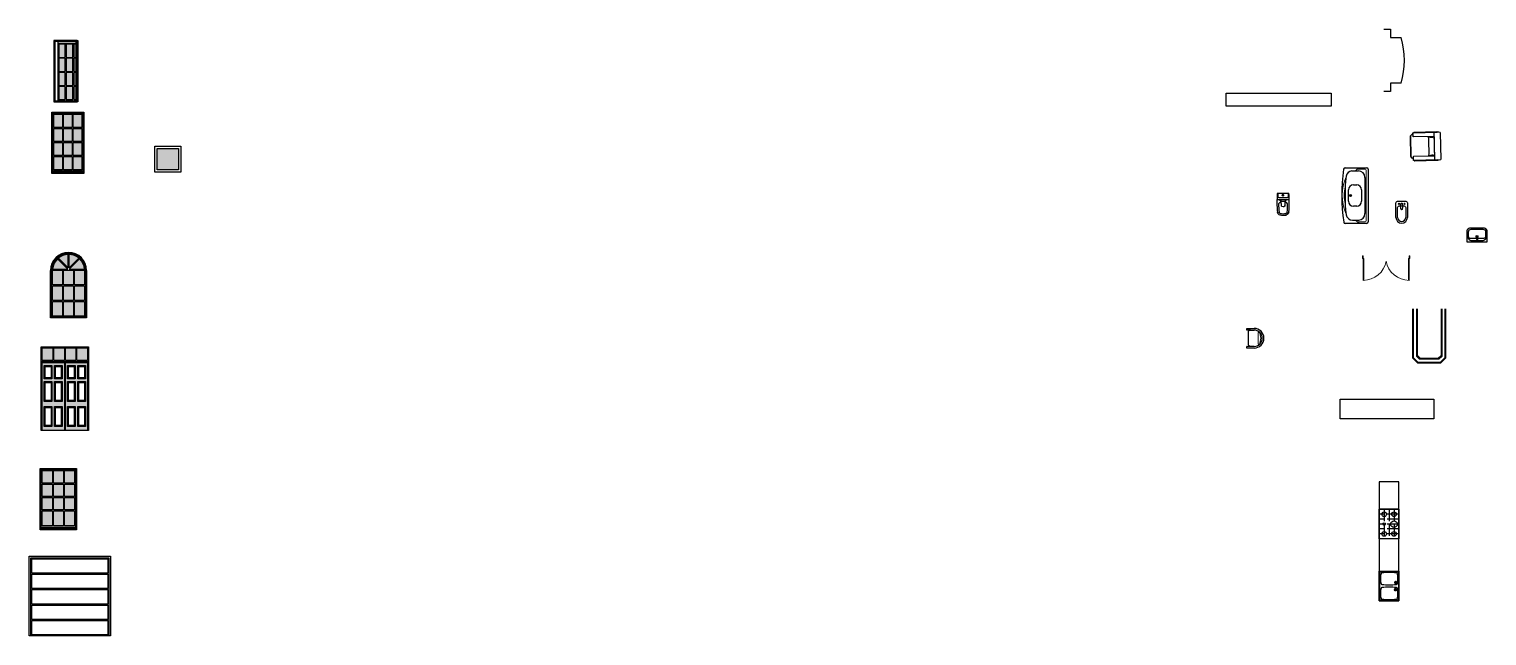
# Model space of a CAD drawing. Header units: centimetres. Extents: x -11062 to 12236, y -3130 to 12397.
# Drawn here: x 65 to 4512, y -3130 to -1280 of the extents above; entities that cross this region are included whole.
import ezdxf

# ---------------------------------------------------------------- set-up
doc = ezdxf.new("R2010")
doc.units = ezdxf.units.CM
doc.linetypes.add('ACAD_ISO02W100', pattern=[15, 12, -3])
for name, color, linetype in [('fasada kuce', 25, 'Continuous'), ('namjestaj', 31, 'Continuous'), ('prozori', 140, 'Continuous'), ('sanitarije', 7, 'Continuous'), ('vrata', 130, 'Continuous')]:
    doc.layers.add(name, color=color, linetype=linetype)

# ---------------------------------------------------------------- blocks, each defined once
blk = doc.blocks.new('prozor kuce')
at = {"layer": 'prozori', "ltscale": 200}
h = blk.add_hatch(color=256, dxfattribs=at)
h.dxf.hatch_style = 1
h.set_gradient(color1=(255, 255, 255), color2=(39, 118, 187), rotation=45, name='INVHEMISPHERICAL')
h.paths.add_polyline_path([(68, 51), (61, 51), (61, 11), (68, 11)])
h.paths.add_polyline_path([(58, 51), (38, 51), (38, 11), (58, 11)])
h.paths.add_polyline_path([(35, 51), (15, 51), (15, 11), (35, 11)])
h.paths.add_polyline_path([(15, 54), (35, 54), (35, 94), (15, 94)])
h.paths.add_polyline_path([(38, 54), (58, 54), (58, 94), (38, 94)])
h.paths.add_polyline_path([(61, 54), (68, 54), (68, 94), (61, 94)])
h.paths.add_polyline_path([(61, 97), (68, 97), (68, 137), (61, 137)])
h.paths.add_polyline_path([(38, 97), (58, 97), (58, 137), (38, 137)])
h.paths.add_polyline_path([(35, 137), (15, 137), (15, 97), (35, 97)])
h.paths.add_polyline_path([(61, 140), (68, 140), (68, 180), (61, 180)])
h.paths.add_polyline_path([(38, 140), (58, 140), (58, 180), (38, 180)])
h.paths.add_polyline_path([(15, 140), (35, 140), (35, 180), (15, 180)])
for p, q in [((73, 187), (71, 187)), ((73, 0), (73, 187)), ((71, 0), (73, 0))]:
    blk.add_line(p, q, dxfattribs=at)
for points in [[(0, 187), (71, 187), (71, 0), (0, 0)], [(3, 184), (68, 184), (68, 3), (3, 3)], [(15, 180), (35, 180), (35, 140), (15, 140)], [(38, 180), (58, 180), (58, 140), (38, 140)], [(15, 137), (35, 137), (35, 97), (15, 97)], [(38, 137), (58, 137), (58, 97), (38, 97)], [(15, 94), (35, 94), (35, 54), (15, 54)], [(38, 94), (58, 94), (58, 54), (38, 54)], [(15, 51), (35, 51), (35, 11), (15, 11)], [(38, 51), (58, 51), (58, 11), (38, 11)]]:
    blk.add_lwpolyline(points, close=True, dxfattribs=at)
for points in [[(12, 3), (12, 184)], [(68, 140), (61, 140), (61, 180), (68, 180)], [(68, 97), (61, 97), (61, 137), (68, 137)], [(68, 54), (61, 54), (61, 94), (68, 94)], [(68, 11), (61, 11), (61, 51), (68, 51)], [(12, 8), (68, 8)]]:
    blk.add_lwpolyline(points, dxfattribs=at)
blk = doc.blocks.new('prozor kuce 2')
at = {"layer": 'prozori', "ltscale": 200, "true_color": 0x939598}
h = blk.add_hatch(color=252, dxfattribs=at)
h.dxf.hatch_style = 1
h.paths.add_polyline_path([(32.75, 51), (6.25, 51), (6.25, 11), (32.75, 11)], flags=16)
h.paths.add_polyline_path([(32.75, 94), (6.25, 94), (6.25, 54), (32.75, 54)], flags=16)
h.paths.add_polyline_path([(6.25, 97), (32.75, 97), (32.75, 137), (6.25, 137)], flags=16)
h.paths.add_polyline_path([(32.75, 180), (6.25, 180), (6.25, 140), (32.75, 140)], flags=16)
h.paths.add_polyline_path([(3, 184), (3, 8), (95, 8), (95, 184)])
h.paths.add_polyline_path([(35.75, 140), (62.25, 140), (62.25, 180), (35.75, 180)], flags=16)
h.paths.add_polyline_path([(65.25, 180), (91.75, 180), (91.75, 140), (65.25, 140)], flags=16)
h.paths.add_polyline_path([(62.25, 137), (62.25, 97), (35.75, 97), (35.75, 137)], flags=16)
h.paths.add_polyline_path([(65.25, 137), (91.75, 137), (91.75, 97), (65.25, 97)], flags=16)
h.paths.add_polyline_path([(32.75, 140), (6.25, 140), (6.25, 180), (32.75, 180)], flags=16)
h.paths.add_polyline_path([(32.75, 137), (32.75, 97), (6.25, 97), (6.25, 137)], flags=0)
h.paths.add_polyline_path([(62.25, 94), (62.25, 54), (35.75, 54), (35.75, 94)], flags=16)
h.paths.add_polyline_path([(65.25, 94), (91.75, 94), (91.75, 54), (65.25, 54)], flags=16)
h.paths.add_polyline_path([(32.75, 94), (32.75, 54), (6.25, 54), (6.25, 94)], flags=0)
h.paths.add_polyline_path([(62.25, 51), (62.25, 11), (35.75, 11), (35.75, 51)], flags=16)
h.paths.add_polyline_path([(65.25, 51), (91.75, 51), (91.75, 11), (65.25, 11)], flags=16)
h.paths.add_polyline_path([(32.75, 51), (32.75, 11), (6.25, 11), (6.25, 51)], flags=16)
at = {"layer": 'prozori', "ltscale": 200}
h = blk.add_hatch(color=256, dxfattribs=at)
h.dxf.hatch_style = 1
h.set_gradient(color1=(255, 255, 255), color2=(39, 118, 187), rotation=45, name='INVHEMISPHERICAL')
h.paths.add_polyline_path([(6.25, 11), (32.75, 11), (32.75, 51), (6.25, 51)])
h.paths.add_polyline_path([(35.75, 11), (62.25, 11), (62.25, 51), (35.75, 51)])
h.paths.add_polyline_path([(65.25, 11), (91.75, 11), (91.75, 51), (65.25, 51)])
h.paths.add_polyline_path([(65.25, 54), (91.75, 54), (91.75, 94), (65.25, 94)])
h.paths.add_polyline_path([(35.75, 54), (62.25, 54), (62.25, 94), (35.75, 94)])
h.paths.add_polyline_path([(6.25, 54), (32.75, 54), (32.75, 94), (6.25, 94)])
h.paths.add_polyline_path([(6.25, 97), (32.75, 97), (32.75, 137), (6.25, 137)])
h.paths.add_polyline_path([(62.25, 137), (35.75, 137), (35.75, 97), (62.25, 97)])
h.paths.add_polyline_path([(91.75, 137), (65.25, 137), (65.25, 97), (91.75, 97)])
h.paths.add_polyline_path([(91.75, 180), (65.25, 180), (65.25, 140), (91.75, 140)])
h.paths.add_polyline_path([(35.75, 140), (62.25, 140), (62.25, 180), (35.75, 180)])
h.paths.add_polyline_path([(32.75, 180), (6.25, 180), (6.25, 140), (32.75, 140)])
for points in [[(0, 187), (98, 187), (98, 0), (0, 0)], [(3, 184), (95, 184), (95, 3), (3, 3)], [(6.25, 180), (32.75, 180), (32.75, 140), (6.25, 140)], [(35.75, 180), (62.25, 180), (62.25, 140), (35.75, 140)], [(65.25, 180), (91.75, 180), (91.75, 140), (65.25, 140)], [(6.25, 137), (32.75, 137), (32.75, 97), (6.25, 97)], [(35.75, 137), (62.25, 137), (62.25, 97), (35.75, 97)], [(65.25, 137), (91.75, 137), (91.75, 97), (65.25, 97)], [(6.25, 94), (32.75, 94), (32.75, 54), (6.25, 54)], [(35.75, 94), (62.25, 94), (62.25, 54), (35.75, 54)], [(65.25, 94), (91.75, 94), (91.75, 54), (65.25, 54)], [(6.25, 51), (32.75, 51), (32.75, 11), (6.25, 11)], [(35.75, 51), (62.25, 51), (62.25, 11), (35.75, 11)], [(65.25, 51), (91.75, 51), (91.75, 11), (65.25, 11)]]:
    blk.add_lwpolyline(points, close=True, dxfattribs=at)
blk.add_lwpolyline([(3, 8), (95, 8)], dxfattribs=at)
blk = doc.blocks.new('prozor kuce 3')
at = {"layer": 'prozori', "ltscale": 200}
h = blk.add_hatch(color=256, dxfattribs=at)
h.dxf.hatch_style = 1
h.set_gradient(color1=(255, 255, 255), color2=(39, 118, 187), rotation=45, tint=1, name='INVHEMISPHERICAL')
h.paths.add_polyline_path([(18.2, -194.5), (48.8, -194.5), (48.8, -149.5), (18.2, -149.5)])
h.paths.add_polyline_path([(15.2, -194.5), (15.2, -149.5), (-15.2, -149.5), (-15.2, -194.5)])
h.paths.add_polyline_path([(-18.2, -149.5), (-48.8, -149.5), (-48.8, -194.5), (-18.2, -194.5)])
h.paths.add_polyline_path([(-18.2, -101.5), (-48.8, -101.5), (-48.8, -146.5), (-18.2, -146.5)])
h.paths.add_polyline_path([(15.2, -101.5), (-15.2, -101.5), (-15.2, -146.5), (15.2, -146.5)])
h.paths.add_polyline_path([(48.8, -101.5), (18.2, -101.5), (18.2, -146.5), (48.8, -146.5)])
h.paths.add_polyline_path([(48.8, -53.5), (18.2, -53.5), (18.2, -98.5), (48.8, -98.5)])
h.paths.add_polyline_path([(-15.2, -98.5), (15.2, -98.5), (15.2, -53.5), (-15.2, -53.5)])
h.paths.add_polyline_path([(-48.8, -98.5), (-18.2, -98.5), (-18.2, -53.5), (-48.8, -53.5)])
h.paths.add_polyline_path([(-2.1, -50.5), (-33.4, -19.2, 0.184146), (-48.8, -50.5)])
h.paths.add_polyline_path([(-1.5, -46.9), (-1.5, -6, 0.166103), (-31.2, -17.2)])
h.paths.add_polyline_path([(31.2, -17.2, 0.166264), (1.5, -6), (1.5, -46.9)])
h.paths.add_polyline_path([(48.8, -50.5, 0.183983), (33.4, -19.2), (2.1, -50.5)])
for p, q in [((-2.1, -50.5), (-33.4, -19.2)), ((-1.5, -46.9), (-31.2, -17.2)), ((-1.5, -46.9), (-1.5, -6)), ((1.5, -46.9), (1.5, -6)), ((1.5, -46.9), (31.2, -17.2)), ((2.1, -50.5), (33.4, -19.2)), ((-48.8, -50.5), (-2.1, -50.5)), ((2.1, -50.5), (48.8, -50.5))]:
    blk.add_line(p, q, dxfattribs=at)
for points in [[(55, -55), (55, -199), (-55, -199), (-55, -55)], [(52, -55), (52, -196), (-52, -196), (-52, -55)]]:
    blk.add_lwpolyline(points, dxfattribs=at)
for points in [[(-48.8, -53.5), (-18.2, -53.5), (-18.2, -98.5), (-48.8, -98.5)], [(-15.2, -53.5), (15.2, -53.5), (15.2, -98.5), (-15.2, -98.5)], [(18.2, -53.5), (48.8, -53.5), (48.8, -98.5), (18.2, -98.5)], [(-48.8, -101.5), (-18.2, -101.5), (-18.2, -146.5), (-48.8, -146.5)], [(-15.2, -101.5), (15.2, -101.5), (15.2, -146.5), (-15.2, -146.5)], [(18.2, -101.5), (48.8, -101.5), (48.8, -146.5), (18.2, -146.5)], [(-48.8, -149.5), (-18.2, -149.5), (-18.2, -194.5), (-48.8, -194.5)], [(-15.2, -149.5), (15.2, -149.5), (15.2, -194.5), (-15.2, -194.5)], [(18.2, -149.5), (48.8, -149.5), (48.8, -194.5), (18.2, -194.5)]]:
    blk.add_lwpolyline(points, close=True, dxfattribs=at)
for radius, start, end in [(55, 0, 180), (52, 0, 180), (49, 5.2739, 174.7261)]:
    blk.add_arc((0, -55), radius, start, end, dxfattribs=at)
blk = doc.blocks.new('vrata kuce')
at = {"layer": 'vrata', "ltscale": 200, "transparency": 33554687}
h = blk.add_hatch(color=256, dxfattribs=at)
h.dxf.hatch_style = 1
h.set_gradient(color1=(39, 118, 187), centered=1, tint=1)
h.paths.add_polyline_path([(-69, 214), (-36.8, 214), (-36.8, 252), (-69, 252)])
h.paths.add_polyline_path([(-33.8, 214), (-1.5, 214), (-1.5, 252), (-33.8, 252)])
h.paths.add_polyline_path([(33.8, 214), (33.8, 252), (1.5, 252), (1.5, 214)])
h.paths.add_polyline_path([(36.8, 214), (69, 214), (69, 252), (36.8, 252)])
h = blk.add_hatch(color=256, dxfattribs=at)
h.dxf.hatch_style = 1
h.set_gradient(color1=(255, 255, 255), color2=(165, 105, 44), rotation=180, centered=1, tint=1, name='INVCURVED')
h.paths.add_polyline_path([(-69, 208), (-69, 0), (-1.5, 0), (-1.5, 208)])
h.paths.add_polyline_path([(-39.2, 198), (-39.2, 158), (-62.8, 158), (-62.8, 198)], flags=16)
h.paths.add_polyline_path([(-31.2, 198), (-7.8, 198), (-7.8, 158), (-31.2, 158)], flags=16)
h.paths.add_polyline_path([(-42.2, 195), (-42.2, 161), (-59.8, 161), (-59.8, 195)], flags=0)
h.paths.add_polyline_path([(-28.2, 195), (-10.8, 195), (-10.8, 161), (-28.2, 161)], flags=0)
h.paths.add_polyline_path([(-39.2, 150), (-39.2, 88.5), (-62.8, 88.5), (-62.8, 150)], flags=16)
h.paths.add_polyline_path([(-31.2, 150), (-7.8, 150), (-7.8, 88.5), (-31.2, 88.5)], flags=16)
h.paths.add_polyline_path([(-42.2, 147), (-42.2, 91.5), (-59.8, 91.5), (-59.8, 147)], flags=0)
h.paths.add_polyline_path([(-28.2, 147), (-10.8, 147), (-10.8, 91.5), (-28.2, 91.5)], flags=0)
h.paths.add_polyline_path([(-39.2, 73.5), (-39.2, 12), (-62.8, 12), (-62.8, 73.5)], flags=16)
h.paths.add_polyline_path([(-31.2, 73.5), (-7.8, 73.5), (-7.8, 12), (-31.2, 12)], flags=16)
h.paths.add_polyline_path([(-42.2, 70.5), (-42.2, 15), (-59.8, 15), (-59.8, 70.5)], flags=0)
h.paths.add_polyline_path([(-28.2, 70.5), (-10.8, 70.5), (-10.8, 15), (-28.2, 15)], flags=0)
h.paths.add_polyline_path([(1.5, 208), (1.5, 0), (69, 0), (69, 208)])
h.paths.add_polyline_path([(31.5, 198), (31.5, 158), (8, 158), (8, 198)], flags=16)
h.paths.add_polyline_path([(11, 195), (28.5, 195), (28.5, 161), (11, 161)], flags=0)
h.paths.add_polyline_path([(39.5, 198), (63, 198), (63, 158), (39.5, 158)], flags=16)
h.paths.add_polyline_path([(42.5, 195), (60, 195), (60, 161), (42.5, 161)], flags=0)
h.paths.add_polyline_path([(31.5, 150), (31.5, 88.5), (8, 88.5), (8, 150)], flags=16)
h.paths.add_polyline_path([(11, 147), (28.5, 147), (28.5, 91.5), (11, 91.5)], flags=0)
h.paths.add_polyline_path([(39.5, 150), (63, 150), (63, 88.5), (39.5, 88.5)], flags=16)
h.paths.add_polyline_path([(42.5, 147), (60, 147), (60, 91.5), (42.5, 91.5)], flags=0)
h.paths.add_polyline_path([(31.5, 73.5), (31.5, 12), (8, 12), (8, 73.5)], flags=16)
h.paths.add_polyline_path([(11, 70.5), (28.5, 70.5), (28.5, 15), (11, 15)], flags=0)
h.paths.add_polyline_path([(39.5, 73.5), (63, 73.5), (63, 12), (39.5, 12)], flags=16)
h.paths.add_polyline_path([(42.5, 70.5), (60, 70.5), (60, 15), (42.5, 15)], flags=0)
at = {"layer": 'vrata', "ltscale": 200}
blk.add_line((0, 211), (0, 0), dxfattribs=at)
for points in [[(-72, 255), (72, 255), (72, 0), (-72, 0)], [(-69, 252), (-36.8, 252), (-36.8, 214), (-69, 214)], [(-33.8, 252), (-1.5, 252), (-1.5, 214), (-33.8, 214)], [(1.5, 252), (33.8, 252), (33.8, 214), (1.5, 214)], [(36.8, 252), (69, 252), (69, 214), (36.8, 214)], [(-69, 208), (-1.5, 208), (-1.5, 0), (-69, 0)], [(-62.8, 198), (-39.2, 198), (-39.2, 158), (-62.8, 158)], [(-59.8, 195), (-42.2, 195), (-42.2, 161), (-59.8, 161)], [(-31.2, 198), (-7.8, 198), (-7.8, 158), (-31.2, 158)], [(-28.2, 195), (-10.8, 195), (-10.8, 161), (-28.2, 161)], [(1.5, 208), (69, 208), (69, 0), (1.5, 0)], [(8, 198), (31.5, 198), (31.5, 158), (8, 158)], [(11, 195), (28.5, 195), (28.5, 161), (11, 161)], [(39.5, 198), (63, 198), (63, 158), (39.5, 158)], [(42.5, 195), (60, 195), (60, 161), (42.5, 161)], [(-62.8, 150), (-39.2, 150), (-39.2, 88.5), (-62.8, 88.5)], [(-59.8, 147), (-42.2, 147), (-42.2, 91.5), (-59.8, 91.5)], [(-31.2, 150), (-7.8, 150), (-7.8, 88.5), (-31.2, 88.5)], [(-28.2, 147), (-10.8, 147), (-10.8, 91.5), (-28.2, 91.5)], [(8, 150), (31.5, 150), (31.5, 88.5), (8, 88.5)], [(11, 147), (28.5, 147), (28.5, 91.5), (11, 91.5)], [(39.5, 150), (63, 150), (63, 88.5), (39.5, 88.5)], [(42.5, 147), (60, 147), (60, 91.5), (42.5, 91.5)], [(-62.8, 73.5), (-39.2, 73.5), (-39.2, 12), (-62.8, 12)], [(-59.8, 70.5), (-42.2, 70.5), (-42.2, 15), (-59.8, 15)], [(-31.2, 73.5), (-7.8, 73.5), (-7.8, 12), (-31.2, 12)], [(-28.2, 70.5), (-10.8, 70.5), (-10.8, 15), (-28.2, 15)], [(8, 73.5), (31.5, 73.5), (31.5, 12), (8, 12)], [(11, 70.5), (28.5, 70.5), (28.5, 15), (11, 15)], [(39.5, 73.5), (63, 73.5), (63, 12), (39.5, 12)], [(42.5, 70.5), (60, 70.5), (60, 15), (42.5, 15)]]:
    blk.add_lwpolyline(points, close=True, dxfattribs=at)
blk.add_lwpolyline([(-72, 211), (72, 211)], dxfattribs=at)
blk = doc.blocks.new('prozor kuce 4')
at = {"layer": 'prozori', "ltscale": 200, "transparency": 33554687}
h = blk.add_hatch(color=256, dxfattribs=at)
h.dxf.hatch_style = 1
h.set_gradient(color1=(39, 118, 187), rotation=45, centered=1, tint=1, name='CURVED')
h.paths.add_polyline_path([(37, 58), (6, 58), (6, 13), (37, 13)])
h.paths.add_polyline_path([(71, 58), (40, 58), (40, 13), (71, 13)])
h.paths.add_polyline_path([(105, 58), (74, 58), (74, 13), (105, 13)])
h.paths.add_polyline_path([(105, 61), (105, 99), (74, 99), (74, 61)])
h.paths.add_polyline_path([(40, 61), (71, 61), (71, 99), (40, 99)])
h.paths.add_polyline_path([(6, 61), (37, 61), (37, 99), (6, 99)])
h.paths.add_polyline_path([(37, 140), (6, 140), (6, 102), (37, 102)])
h.paths.add_polyline_path([(40, 140), (40, 102), (71, 102), (71, 140)])
h.paths.add_polyline_path([(74, 140), (74, 102), (105, 102), (105, 140)])
h.paths.add_polyline_path([(74, 143), (105, 143), (105, 181), (74, 181)])
h.paths.add_polyline_path([(40, 143), (71, 143), (71, 181), (40, 181)])
h.paths.add_polyline_path([(6, 143), (37, 143), (37, 181), (6, 181)])
at = {"layer": 'prozori', "ltscale": 200}
for points in [[(0, 187), (111, 187), (111, 0), (0, 0)], [(3, 184), (108, 184), (108, 3), (3, 3)], [(6, 181), (37, 181), (37, 143), (6, 143)], [(40, 181), (71, 181), (71, 143), (40, 143)], [(74, 181), (105, 181), (105, 143), (74, 143)], [(6, 140), (37, 140), (37, 102), (6, 102)], [(40, 140), (71, 140), (71, 102), (40, 102)], [(74, 140), (105, 140), (105, 102), (74, 102)], [(6, 99), (37, 99), (37, 61), (6, 61)], [(40, 99), (71, 99), (71, 61), (40, 61)], [(74, 99), (105, 99), (105, 61), (74, 61)], [(6, 58), (37, 58), (37, 13), (6, 13)], [(40, 58), (71, 58), (71, 13), (40, 13)], [(74, 58), (105, 58), (105, 13), (74, 13)]]:
    blk.add_lwpolyline(points, close=True, dxfattribs=at)
blk.add_lwpolyline([(3, 8), (108, 8)], dxfattribs=at)
blk = doc.blocks.new('garaza vrata')
at = {"layer": 'vrata', "ltscale": 200}
for points in [[(0, 243), (248, 243), (248, 0), (0, 0)], [(8, 235), (240, 235), (240, 191), (8, 191)], [(8, 188), (240, 188), (240, 144), (8, 144)], [(8, 141), (240, 141), (240, 97), (8, 97)], [(8, 94), (240, 94), (240, 50), (8, 50)], [(8, 47), (240, 47), (240, 3), (8, 3)]]:
    blk.add_lwpolyline(points, close=True, dxfattribs=at)
blk.add_lwpolyline([(5, 0), (5, 238), (243, 238), (243, 0)], dxfattribs=at)
blk = doc.blocks.new('mali prozor kuca')
at = {"layer": 'prozori', "ltscale": 200, "transparency": 33554687}
h = blk.add_hatch(color=256, dxfattribs=at)
h.dxf.hatch_style = 1
h.set_gradient(color1=(39, 118, 187), rotation=45, name='HEMISPHERICAL')
h.paths.add_polyline_path([(72, 7), (72, 72), (7, 72), (7, 7)])
at = {"layer": 'prozori', "ltscale": 200}
for points in [[(0, 79), (79, 79), (79, 0), (0, 0)], [(7, 72), (72, 72), (72, 7), (7, 7)]]:
    blk.add_lwpolyline(points, close=True, dxfattribs=at)
blk = doc.blocks.new('kuhinjski stolac')
at = {"layer": 'namjestaj', "lineweight": 5}
for p, q in [((0.5, 21.4), (0.5, 25)), ((32.4, 19.7), (29.6, 16.8)), ((29.6, -16.8), (29.6, 16.8)), ((6, -25), (-4.5, -25)), ((0.5, -25), (0.5, -21.4)), ((32.4, -19.7), (29.6, -16.8))]:
    blk.add_line(p, q, dxfattribs=at)
at = {"layer": 'namjestaj', "ltscale": 200}
for points in [[(6, 25), (-4.5, 25, -0.414214), (-5, 25.5), (-5, 29.5, -0.414214), (-4.5, 30), (17, 30)], [(17, -25), (6, -25, -0.414214), (0, -19), (0, 19, -0.414214), (6, 25), (17, 25)], [(17, -30), (-4.5, -30, -0.414214), (-5, -29.5), (-5, -25.5)]]:
    blk.add_lwpolyline(points, format="xyb", dxfattribs=at)
for centre, radius, start, end in [((17, 0), 30, 270, 90), ((17, 0), 25, 270, 90), ((-4.5, -25.5), 0.5, 90, 180)]:
    blk.add_arc(centre, radius, start, end, dxfattribs=at)
at = {"layer": 'namjestaj', "lineweight": 5}
blk.add_arc((-5.7, 0), 42.9, 332.7354, 27.2646, dxfattribs=at)
blk = doc.blocks.new('kuhinjski stol')
at = {"layer": 'namjestaj', "ltscale": 200}
for p, q in [((-100.1, -150.8), (-100.1, 0)), ((-98.1, -150), (-98.1, 0)), ((-88.1, -145.8), (-88.1, 0)), ((-86.1, -145), (-86.1, 0)), ((-14, 0), (-14, -145)), ((-12, 0), (-12, -145.8)), ((-2, 0), (-2, -150)), ((0, 0), (0, -150.8)), ((-84.9, -166.1), (-100.1, -150.8)), ((-84, -164.1), (-98.1, -150)), ((-79.9, -154.1), (-88.1, -145.8)), ((-76.2, -152.1), (-86.1, -142.2)), ((-79.1, -152.1), (-86.1, -145)), ((-15.3, -166.1), (-84.9, -166.1)), ((-77.7, -150.7), (-84.7, -143.6)), ((-16.1, -164.1), (-84, -164.1)), ((-20.2, -154.1), (-79.9, -154.1)), ((-21.1, -152.1), (-79.1, -152.1)), ((-14, -142.2), (-23.9, -152.1)), ((-14, -145), (-21.1, -152.1)), ((-12, -145.8), (-20.2, -154.1)), ((-2, -150), (-16.1, -164.1)), ((0, -150.8), (-15.3, -166.1))]:
    blk.add_line(p, q, dxfattribs=at)
blk = doc.blocks.new('fotelja')
at = {"layer": 'namjestaj', "lineweight": 5}
for p, q in [((79.9, 45.6), (10.6, 43.9)), ((81, 43.6), (81, 44.6)), ((9.6, 42.9), (9.6, 41.9)), ((11.7, -43.9), (11.6, -42.9)), ((82.1, -43.2), (12.7, -44.9)), ((83, -41.2), (83, -42.2))]:
    blk.add_line(p, q, dxfattribs=at)
at = {"layer": 'namjestaj', "ltscale": 200}
for points in [[(8.9, -36.5), (7.9, -36.5, -0.414214), (0.7, -29.6), (-0.7, 29.6, -0.414214), (6.1, 36.8), (7.1, 36.8), (7, 40.8, -0.414214), (8, 41.9), (81, 43.6)], [(7, 41.8), (7.1, 36.8), (6.1, 36.8, 0.414214), (-0.7, 29.6), (0.7, -29.6, 0.414214), (7.9, -36.5), (8.9, -36.5)], [(72.3, 30.4), (8.3, 28.9, -0.414214), (7.3, 29.8), (7, 41.8), (81, 43.6)], [(83, -41.2), (9, -43), (8.7, -31, -0.414214), (9.7, -29.9), (73.7, -28.4)], [(83, -41.2), (10, -42.9, -0.414214), (9, -42), (8.9, -37)]]:
    blk.add_lwpolyline(points, format="xyb", dxfattribs=at)
for points in [[(74, -40), (74, -40), (72, 42)], [(74, -40), (74, -40), (72, 42)], [(90, 42.4), (92, -39.6)], [(90, 42.4), (92, -39.6)], [(9, -43), (8.9, -37)]]:
    blk.add_lwpolyline(points, dxfattribs=at)
at = {"layer": 'namjestaj', "lineweight": 5}
for centre, start, end in [((80, 44.6), 1.3694, 91.3694), ((10.6, 42.9), 91.3694, 181.3694), ((12.7, -43.9), 181.3694, 271.3694), ((82, -42.2), 271.3694, 1.3694)]:
    blk.add_arc(centre, 1, start, end, dxfattribs=at)
at = {"layer": 'namjestaj', "ltscale": 200}
for centre, radius, start, end in [((62.4, 56.2), 27.9, 253.6294, 289.1094), ((62.4, 56.2), 27.9, 253.6294, 289.1094), ((-549.5, -13.9), 605.6, 358.6405, 4.0983), ((-549.5, -13.9), 605.6, 358.6405, 4.0983), ((677, 15.5), 605.6, 178.6405, 184.0983), ((677, 15.5), 605.6, 178.6405, 184.0983), ((81.7, 14.1), 29.5, 73.6029, 109.1359), ((81.7, 14.1), 29.5, 73.6029, 109.1359), ((65.1, -54.6), 27.9, 73.6294, 109.1094), ((65.1, -54.6), 27.9, 73.6294, 109.1094), ((82.3, -11.7), 29.5, 253.6029, 289.1359), ((82.3, -11.7), 29.5, 253.6029, 289.1359)]:
    blk.add_arc(centre, radius, start, end, dxfattribs=at)
blk = doc.blocks.new('kamin')
at = {"layer": 'namjestaj', "ltscale": 200}
for p, q in [((0, 0), (20, 0)), ((20, 0), (20, -25.4)), ((20, -25.4), (52.9, -25.4)), ((52.9, -25.4), (52.9, -25.8)), ((52.9, -164.5), (20, -164.5)), ((20, -164.5), (20, -189.9)), ((20, -189.9), (0, -189.9))]:
    blk.add_line(p, q, dxfattribs=at)
blk.add_arc((-181.4, -95.2), 244.3, 343.5141, 16.4859, dxfattribs=at)
blk = doc.blocks.new('kuhinja')
at = {"layer": 'namjestaj', "ltscale": 200}
for p, q in [((-60, 363), (-60, 0)), ((0, 363), (-60, 363)), ((0, 0), (0, 363)), ((-60, 189), (-60, 279)), ((-60, 279), (0, 279)), ((0, 279), (-60, 279)), ((0, 279), (0, 189)), ((0, 189), (-60, 189)), ((-60, 0), (-60, 90)), ((-60, 90), (0, 90)), ((0, 90), (0, 0)), ((-58.5, 3.5), (-58.5, 86.5)), ((-56.5, 88.5), (-3.5, 88.5)), ((-51.7, 50), (-51.7, 50)), ((-7.7, 85), (-7.7, 85)), ((-1.5, 86.5), (-1.5, 3.5)), ((-60, 0), (0, 0)), ((0, 0), (-60, 0)), ((-3.5, 1.5), (-56.5, 1.5)), ((-51.7, 5.2), (-51.7, 5.2))]:
    blk.add_line(p, q, dxfattribs=at)
at = {"layer": 'namjestaj', "linetype": 'ACAD_ISO02W100', "ltscale": 3}
for p, q in [((-45, 279), (-45, 189)), ((-30, 279), (-30, 189)), ((-15, 279), (-15, 189)), ((0, 264), (-60, 264)), ((0, 249), (-60, 249)), ((0, 234), (-60, 234)), ((0, 219), (-60, 219)), ((0, 204), (-60, 204))]:
    blk.add_line(p, q, dxfattribs=at)
at = {"layer": 'namjestaj', "ltscale": 200}
for centre, radius in [((-45, 264), 7), ((-15, 264), 7), ((-45, 234), 4), ((-15, 234), 10), ((-45, 204), 7), ((-15, 204), 7)]:
    blk.add_circle(centre, radius, dxfattribs=at)
at = {"layer": 'namjestaj', "lineweight": 30, "ltscale": 200}
for centre, radius in [((-9.8, 55.9), 3), ((-9.8, 55.9), 2), ((-10.4, 34), 3), ((-10.4, 34), 2)]:
    blk.add_circle(centre, radius, dxfattribs=at)
at = {"layer": 'namjestaj', "ltscale": 200}
for centre, radius, start, end in [((-56.5, 86.5), 2, 90, 180), ((10.7, 67.5), 67, 167.5, 192.5), ((-51.7, 82), 3, 90, 180), ((-51.7, 53), 3, 180, 270), ((-29.7, -82.1), 168.5, 82.5, 97.5), ((-29.7, 217.1), 168.5, 262.5, 277.5), ((-7.7, 82), 3, 0, 90), ((-7.7, 53), 3, 270, 0), ((-70.1, 67.5), 67, 347.5, 12.5), ((-3.5, 86.5), 2, 0, 90), ((-56.5, 3.5), 2, 180, 270), ((10.7, 22.7), 67, 167.5, 192.5), ((-51.7, 37.2), 3, 90, 180), ((-51.7, 8.2), 3, 180, 270), ((-29.7, -126.9), 168.5, 82.5, 97.5), ((-29.7, 172.3), 168.5, 262.5, 277.5), ((-7.7, 37.2), 3, 0, 90), ((-7.7, 8.2), 3, 270, 0), ((-70.1, 22.7), 67, 347.5, 12.5), ((-3.5, 3.5), 2, 270, 0)]:
    blk.add_arc(centre, radius, start, end, dxfattribs=at)
blk = doc.blocks.new('kada')
at = {"layer": 'sanitarije', "ltscale": 200}
for p, q in [((-75, 80), (-75, 80)), ((-70, 85), (-5, 85)), ((-49.7, 75), (-30, 75)), ((-10, 55), (-10, -55)), ((0, 80), (0, -80)), ((-60.1, -17.5), (-60.1, 17.5)), ((-45.1, 32.5), (-35.1, 32.5)), ((-20.1, 17.5), (-20.1, -17.5)), ((-35.1, -32.5), (-45.1, -32.5)), ((-5, -85), (-70, -85)), ((-47.9, -74.9), (-28.2, -74.9))]:
    blk.add_line(p, q, dxfattribs=at)
at = {"layer": 'sanitarije', "lineweight": 5}
for p, q in [((-33.4, 80.3), (-9.1, 80.3)), ((-6.1, 77.3), (-6.1, -77)), ((-9, -80), (-32.2, -80.3))]:
    blk.add_line(p, q, dxfattribs=at)
at = {"layer": 'sanitarije', "ltscale": 200}
for radius in [3, 2]:
    blk.add_circle((-53.8, 0), radius, dxfattribs=at)
for centre, radius, start, end in [((499.4, 0), 580, 172.0715, 188.0659), ((-70, 80), 5, 90, 180), ((499.4, 0), 570, 174.0516, 185.9134), ((-47.9, 55.1), 20, 95.2017, 168.5059), ((-30, 55), 20, 0, 90), ((-5, 80), 5, 0, 90), ((-45.1, 17.5), 15, 90, 180), ((-35.1, 17.5), 15, 0, 90), ((-45.1, -17.5), 15, 180, 270), ((-35.1, -17.5), 15, 270, 0), ((-70, -80), 5, 195.9944, 270), ((-47.9, -54.9), 20, 180, 180.4939), ((-47.9, -54.9), 20, 190.9661, 270), ((-30, -55), 20, 275.2017, 0), ((-5, -80), 5, 270, 0)]:
    blk.add_arc(centre, radius, start, end, dxfattribs=at)
at = {"layer": 'sanitarije', "lineweight": 5}
for centre, radius, start, end in [((61.5, 1), 140.8, 156.5685, 203.1827), ((26.2, 0.4), 99.6, 121.9147, 131.5419), ((-9.1, 77.3), 3, 0, 90), ((26.2, 0.4), 99.6, 164.8144, 195.0828), ((26.2, 0.4), 99.6, 229.128, 239.0219), ((26.2, 0.4), 99.6, 229.128, 229.5379), ((-9.1, -77), 3, 270.6306, 0)]:
    blk.add_arc(centre, radius, start, end, dxfattribs=at)

msp = doc.modelspace()

# ---------------------------------------------------------------- linework, layer by layer
at = {"layer": 'namjestaj', "ltscale": 200}
for points in [[(3716.72, -1475.18), (4036.72, -1475.18), (4036.72, -1515.18), (3716.72, -1515.18)], [(4064.4, -2408.3), (4350.4, -2408.3), (4350.4, -2468.3), (4064.4, -2468.3)]]:
    msp.add_lwpolyline(points, close=True, dxfattribs=at)
at = {"layer": 'sanitarije', "lineweight": 5}
msp.add_line((3908.15, -1779.93), (3873.15, -1779.93), dxfattribs=at)
at = {"layer": 'sanitarije', "ltscale": 200}
for p, q in [((3875.97, -1799.44), (3905.11, -1799.44)), ((4460.3, -1917.16), (4503.8, -1917.16))]:
    msp.add_line(p, q, dxfattribs=at)
for points in [[(3905.65, -1779.93), (3905.65, -1790.93, -0.4142136), (3901.65, -1794.93), (3879.65, -1794.93, -0.4142136), (3875.65, -1790.93), (3875.65, -1779.93)], [(4460.15, -1886.16), (4504.15, -1886.16, -0.4142136), (4512.15, -1894.16), (4512.15, -1929.16), (4452.15, -1929.16), (4452.15, -1894.16, -0.4142136)], [(4464.15, -1890.16), (4500.15, -1890.16, -0.4142136), (4508.15, -1898.16), (4508.15, -1917.16, -0.4142136), (4500.15, -1925.16), (4464.15, -1925.16, -0.4142136), (4456.15, -1917.16), (4456.15, -1898.16, -0.4142136)]]:
    msp.add_lwpolyline(points, format="xyb", close=True, dxfattribs=at)
for points in [[(3886.4, -1820.36, -0.2741181), (3884.71, -1818.71, -0.2741181)], [(3896.22, -1818.44, -0.3314131), (3894.22, -1820.41)], [(4234.78, -1854.1), (4234.78, -1810.1, -0.4142136), (4239.78, -1805.1), (4264.78, -1805.1, -0.4142136), (4269.78, -1810.1), (4269.78, -1854.1)], [(4239.78, -1854.1), (4239.78, -1824.1, -0.4142136), (4244.78, -1819.1), (4259.78, -1819.1, -0.4142136), (4264.78, -1824.1), (4264.78, -1854.1)], [(3881.78, -1846.83, -0.3137211), (3873.38, -1839.08, -0.3137211)], [(3881.91, -1842.09, -0.2741181), (3878.26, -1838.53, -0.2741181)], [(3903.07, -1837.95, -0.3314131), (3898.76, -1842.19)], [(3908.15, -1836.93, -0.3756629), (3899.48, -1846.84)]]:
    msp.add_lwpolyline(points, format="xyb", dxfattribs=at)
for centre, radius in [((3882.45, -1803.11), 1), ((3890, -1787.07), 2), ((3898.5, -1803.11), 1), ((4243.82, -1812.77), 2), ((4260.86, -1812.77), 2), ((4482.15, -1912.57), 3), ((4482.15, -1912.57), 2), ((4482.15, -1921.33), 1.5)]:
    msp.add_circle(centre, radius, dxfattribs=at)
for centre, radius, start, end in [((4144.22, -1808.43), 272.56, 173.99803, 186.45822), ((4144.22, -1808.43), 272.56, 173.99803, 177.22877), ((3875.97, -1795.44), 4, 177.22877, 270), ((3890.36, -1822.18), 16.86, 34.21038, 144.53576), ((4144.16, -1808.74), 267.56, 180.78479, 186.39267), ((4008.06, -1804.89), 124.12, 180.78479, 186.39267), ((3890.44, -1799.04), 21.7, 259.29132, 280.04065), ((3890, -1787.07), 3, 0, 180), ((3703.92, -1802.49), 192.96, 355.25826, 358.77302), ((3569.51, -1809.04), 334.81, 355.04726, 359.37307), ((3905.11, -1795.44), 4, 270, 2.26383), ((3576.65, -1808.43), 332.72, 355.0861, 4.9139), ((3576.65, -1808.43), 332.72, 2.26383, 4.9139), ((3890.64, -1795.93), 51.66, 259.1551, 279.84542), ((3890.6, -1796.12), 46.79, 259.29132, 280.04065), ((4252.28, -1854.1), 17.5, 180, 0), ((4252.28, -1854.1), 12.5, 180, 0), ((4461.16, -1912.14), 5.09, 189.78137, 260.21863), ((4503.31, -1911.76), 5.42, 275.17952, 333.03274)]:
    msp.add_arc(centre, radius, start, end, dxfattribs=at)
msp.add_ellipse((4252.1, -1820.72), major_axis=(0, -10.39), ratio=0.3000373, dxfattribs=at)
at = {"layer": 'vrata', "lineweight": 5}
for p, q in [((4134.93, -1979.07), (4136.93, -1979.07)), ((4136.95, -2046.04), (4136.95, -1979.07))]:
    msp.add_line(p, q, dxfattribs=at)
for points in [[(4132.95, -1971.07), (4134.95, -1971.07), (4134.95, -1979.07), (4132.95, -1979.07)], [(4276.94, -1971.07), (4274.94, -1971.07), (4274.94, -1979.07), (4276.94, -1979.07)]]:
    msp.add_lwpolyline(points, close=True, dxfattribs=at)
for points in [[(4134.95, -1979.07), (4134.95, -2044.07), (4134.95, -2046.07)], [(4274.94, -2046.07), (4274.94, -2044.07), (4274.94, -1979.07), (4272.94, -1979.07)], [(4272.94, -2046.07), (4272.94, -2044.07), (4272.94, -1979.07)]]:
    msp.add_lwpolyline(points, dxfattribs=at)
for centre, start, end in [((4134.98, -1975.02), 269.98048, 349.99023), ((4274.91, -1975.02), 190.00977, 270.01952)]:
    msp.add_arc(centre, 71.05, start, end, dxfattribs=at)

# ---------------------------------------------------------------- block references
at = {"layer": 'fasada kuce', "lineweight": 5, "xscale": -1, "rotation": 180}
msp.add_blockref('prozor kuce', (140.03, -1315.05), dxfattribs=at)
at = {"layer": 'fasada kuce', "lineweight": 5}
for name, p in [('prozor kuce 2', (133.67, -1719.82)), ('mali prozor kuca', (448.52, -1716)), ('prozor kuce 3', (185.2, -1961.17)), ('vrata kuce', (173.77, -2504.16)), ('prozor kuce 4', (98.65, -2807.2)), ('garaza vrata', (64.88, -3130.13))]:
    msp.add_blockref(name, p, dxfattribs=at)
at = {"layer": 'namjestaj', "lineweight": 5}
for name, p in [('kamin', (4197.75, -1280.13)), ('fotelja', (4279.65, -1637.86)), ('kuhinjski stol', (4386.32, -2132.82)), ('kuhinjski stolac', (3784.96, -2222.66)), ('kuhinja', (4243.92, -3023.32))]:
    msp.add_blockref(name, p, dxfattribs=at)
at = {"layer": 'sanitarije', "lineweight": 5}
msp.add_blockref('kada', (4150.2, -1787.55), dxfattribs=at)

doc.saveas('drawing.dxf')
